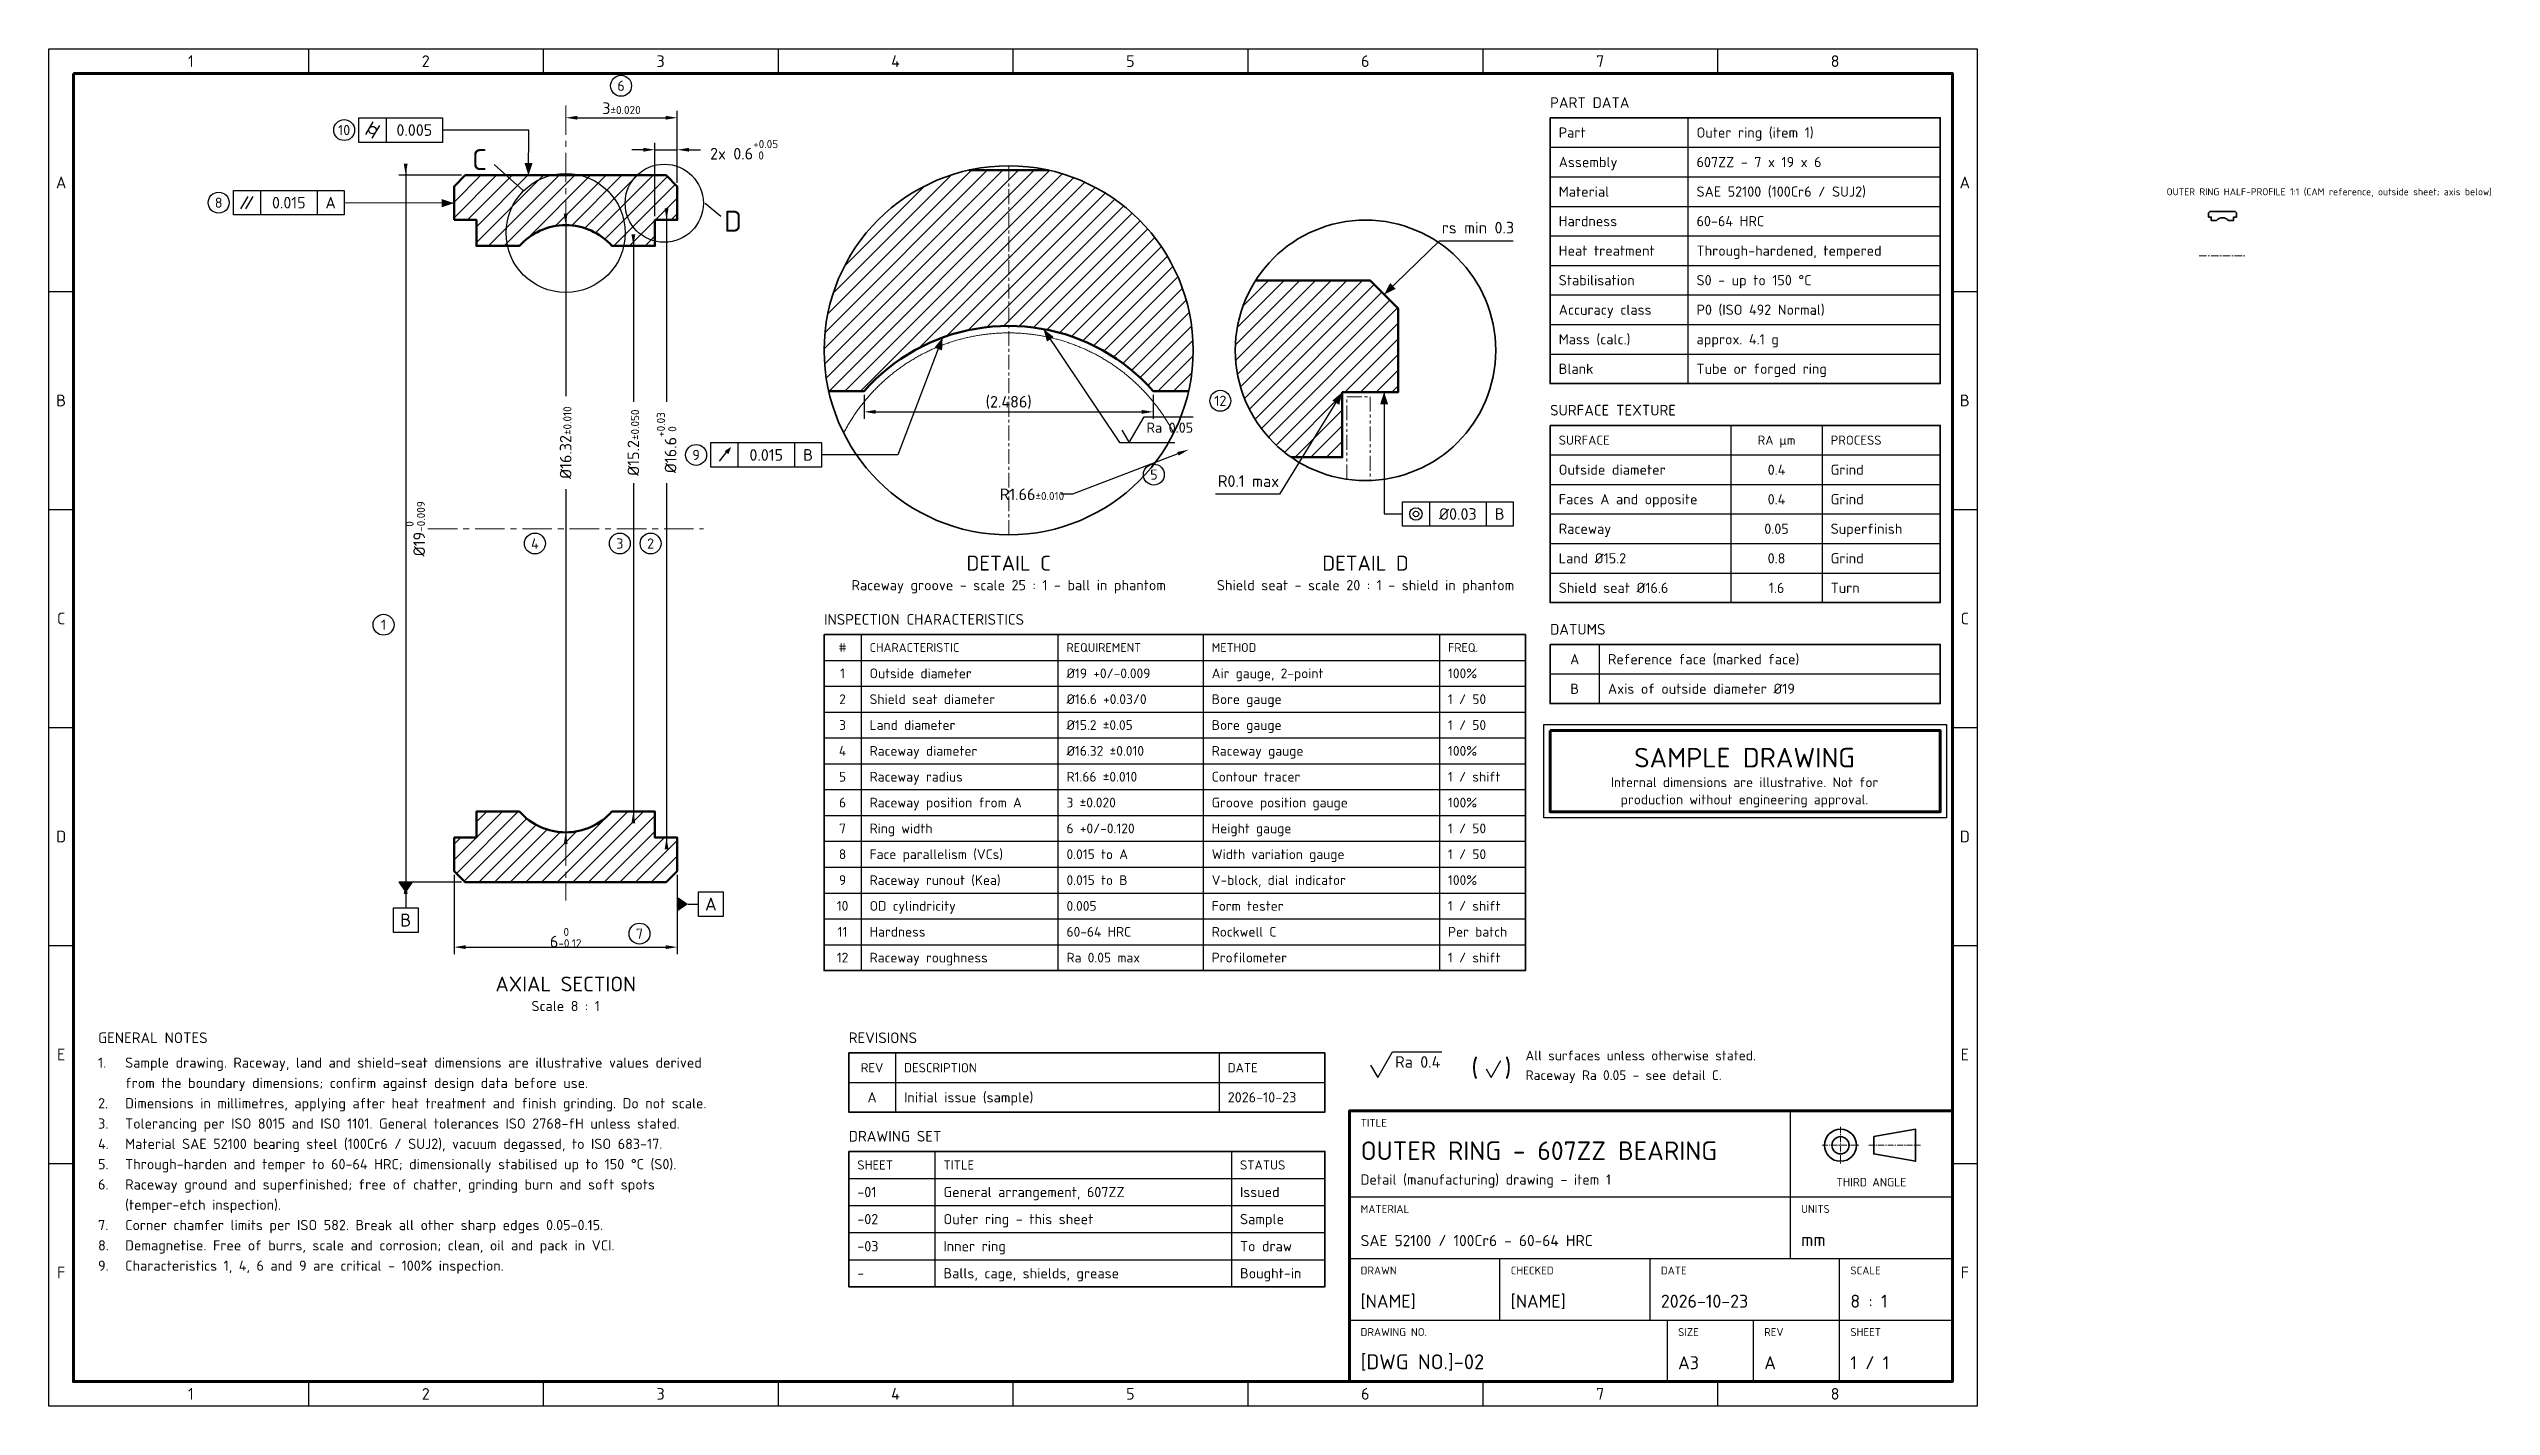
# Model space of a CAD drawing. Header units: millimetres. Extents: x 3 to 528, y 3 to 294.
import ezdxf
from ezdxf.enums import TextEntityAlignment as Align

# ---------------------------------------------------------------- set-up
doc = ezdxf.new("R2010")
doc.units = ezdxf.units.MM
doc.linetypes.add('CENTER', pattern=[5.08, 3.175, -0.635, 0.635, -0.635])
doc.linetypes.add('PHANTOM', pattern=[6.35, 3.175, -0.635, 0.635, -0.635, 0.635, -0.635])
for name, color, linetype, lineweight in [('ANNOTATION', 3, 'Continuous', 25), ('BORDER', 7, 'Continuous', 70), ('CAM_PROFILE_1TO1', 2, 'Continuous', 35), ('CENTER', 1, 'CENTER', 18), ('DIM', 4, 'Continuous', 18), ('GDT', 4, 'Continuous', 25), ('HATCH', 8, 'Continuous', 18), ('OUTLINE', 7, 'Continuous', 50), ('PHANTOM', 6, 'PHANTOM', 18), ('TABLE', 7, 'Continuous', 25), ('TEXT', 7, 'Continuous', 25), ('THIN', 7, 'Continuous', 25), ('TITLE', 7, 'Continuous', 35)]:
    doc.layers.add(name, color=color, linetype=linetype, lineweight=lineweight)
doc.styles.add('ISO', font='isocpeur.ttf')
doc.dimstyles.new('DIM25', dxfattribs={"dimtxt": 2.5, "dimasz": 2.5, "dimexe": 1.5, "dimexo": 0.8, "dimgap": 0.8, "dimtad": 1, "dimdec": 3, "dimlfac": 0.04, "dimdsep": 46, "dimtxsty": 'ISO', "dimcen": 2.5, "dimazin": 3, "dimtfac": 0.7, "dimtdec": 3, "dimtmove": 0, "dimatfit": 3})
doc.dimstyles.new('DIM8', dxfattribs={"dimtxt": 2.5, "dimasz": 2.5, "dimexe": 1.5, "dimexo": 0.8, "dimgap": 0.8, "dimtad": 1, "dimdec": 3, "dimlfac": 0.125, "dimdsep": 46, "dimtxsty": 'ISO', "dimcen": 2.5, "dimazin": 3, "dimtfac": 0.7, "dimtdec": 3, "dimtmove": 0, "dimatfit": 3})

msp = doc.modelspace()

# ---------------------------------------------------------------- texts
at = {"layer": 'ANNOTATION', "style": 'ISO'}
for s, p in [('6', (125.6771, 286.5437)), ('10', (66.1458, 277.0188)), ('8', (39.1583, 261.4083)), ('12', (254.5292, 218.8104)), ('9', (141.8167, 207.1688)), ('5', (240.2417, 202.9354)), ('4', (107.1562, 188.1188)), ('3', (125.4125, 188.1188)), ('2', (132.0271, 188.1188)), ('1', (74.6125, 170.6562)), ('7', (129.6458, 104.2458))]:
    msp.add_text(s, height=2.2, dxfattribs=at).set_placement(p, align=Align.MIDDLE_CENTER)
for s, height, p in [('Ra 0.05', 2.2, (238.6542, 211.9313)), ('Ra 0.4', 2.5, (292.1, 75.4062))]:
    msp.add_text(s, height=height, dxfattribs=at).set_placement(p)
for s, p in [('(', (308.5042, 75.4062)), (')', (315.6479, 75.4062))]:
    msp.add_text(s, height=4, dxfattribs=at).set_placement(p, align=Align.MIDDLE_LEFT)
at = {"layer": 'CAM_PROFILE_1TO1', "style": 'ISO'}
msp.add_text('OUTER RING HALF-PROFILE 1:1 (CAM reference, outside sheet; axis below)', height=1.5, dxfattribs=at).set_placement((458, 263))
at = {"layer": 'GDT', "style": 'ISO'}
for s, height, p in [('0.005', 2.5, (81.2271, 277.0188)), ('0.015', 2.5, (54.2396, 261.4083)), ('A', 2.5, (63.2354, 261.4083)), ('0.015', 2.5, (156.8979, 207.1688)), ('B', 2.5, (165.8938, 207.1688)), ('%%c0.03', 2.5, (305.5938, 194.4688)), ('B', 2.5, (314.5896, 194.4688)), ('A', 2.8, (144.9917, 110.5958)), ('B', 2.8, (79.375, 107.1562))]:
    msp.add_text(s, height=height, dxfattribs=at).set_placement(p, align=Align.MIDDLE_CENTER)
at = {"layer": 'TABLE', "style": 'ISO'}
for s, height, p in [('PART DATA', 2.3, (325.4375, 281.7812)), ('SURFACE TEXTURE', 2.3, (325.4375, 215.6354)), ('INSPECTION CHARACTERISTICS', 2.3, (169.3333, 170.6562)), ('DATUMS', 2.3, (325.4375, 168.5396)), ('GENERAL NOTES', 2.3, (13.2292, 80.6979)), ('REVISIONS', 2.3, (174.625, 80.6979)), ('1.', 2.2, (13.2292, 75.4062)), ('Sample drawing. Raceway, land and shield-seat dimensions are illustrative values derived', 2.2, (19.05, 75.4062)), ('2.', 2.2, (13.2292, 66.675)), ('from the boundary dimensions; confirm against design data before use.', 2.2, (19.05, 71.0406)), ('Dimensions in millimetres, applying after heat treatment and finish grinding. Do not scale.', 2.2, (19.05, 66.675)), ('3.', 2.2, (13.2292, 62.3094)), ('Tolerancing per ISO 8015 and ISO 1101. General tolerances ISO 2768-fH unless stated.', 2.2, (19.05, 62.3094)), ('4.', 2.2, (13.2292, 57.9438)), ('Material SAE 52100 bearing steel (100Cr6 / SUJ2), vacuum degassed, to ISO 683-17.', 2.2, (19.05, 57.9438)), ('DRAWING SET', 2.3, (174.625, 59.5312)), ('5.', 2.2, (13.2292, 53.5781)), ('Through-harden and temper to 60-64 HRC; dimensionally stabilised up to 150 °C (S0).', 2.2, (19.05, 53.5781)), ('6.', 2.2, (13.2292, 49.2125)), ('(temper-etch inspection).', 2.2, (19.05, 44.8469)), ('Raceway ground and superfinished; free of chatter, grinding burn and soft spots', 2.2, (19.05, 49.2125)), ('7.', 2.2, (13.2292, 40.4813)), ('Corner chamfer limits per ISO 582. Break all other sharp edges 0.05-0.15.', 2.2, (19.05, 40.4813)), ('8.', 2.2, (13.2292, 36.1156)), ('Demagnetise. Free of burrs, scale and corrosion; clean, oil and pack in VCI.', 2.2, (19.05, 36.1156)), ('9.', 2.2, (13.2292, 31.75)), ('Characteristics 1, 4, 6 and 9 are critical - 100% inspection.', 2.2, (19.05, 31.75))]:
    msp.add_text(s, height=height, dxfattribs=at).set_placement(p)
for s, height, p in [('Part', 2.2, (327.2896, 276.4896)), ('Outer ring (item 1)', 2.2, (356.9229, 276.4896)), ('Assembly', 2.2, (327.2896, 270.1396)), ('607ZZ - 7 x 19 x 6', 2.2, (356.9229, 270.1396)), ('Material', 2.2, (327.2896, 263.7896)), ('SAE 52100 (100Cr6 / SUJ2)', 2.2, (356.9229, 263.7896)), ('Hardness', 2.2, (327.2896, 257.4396)), ('60-64 HRC', 2.2, (356.9229, 257.4396)), ('Heat treatment', 2.2, (327.2896, 251.0896)), ('Through-hardened, tempered', 2.2, (356.9229, 251.0896)), ('Stabilisation', 2.2, (327.2896, 244.7396)), ('S0 - up to 150 °C', 2.2, (356.9229, 244.7396)), ('Accuracy class', 2.2, (327.2896, 238.3896)), ('P0 (ISO 492 Normal)', 2.2, (356.9229, 238.3896)), ('Mass (calc.)', 2.2, (327.2896, 232.0396)), ('approx. 4.1 g', 2.2, (356.9229, 232.0396)), ('Blank', 2.2, (327.2896, 225.6896)), ('Tube or forged ring', 2.2, (356.9229, 225.6896)), ('SURFACE', 1.98, (327.2896, 210.3438)), ('PROCESS', 1.98, (385.7625, 210.3438)), ('Outside diameter', 2.2, (327.2896, 203.9938)), ('Grind', 2.2, (385.7625, 203.9938)), ('Faces A and opposite', 2.2, (327.2896, 197.6438)), ('Grind', 2.2, (385.7625, 197.6438)), ('Raceway', 2.2, (327.2896, 191.2937)), ('Superfinish', 2.2, (385.7625, 191.2937)), ('Land %%c15.2', 2.2, (327.2896, 184.9437)), ('Grind', 2.2, (385.7625, 184.9437)), ('Shield seat %%c16.6', 2.2, (327.2896, 178.5938)), ('Turn', 2.2, (385.7625, 178.5938)), ('CHARACTERISTIC', 1.89, (179.1229, 165.7615)), ('REQUIREMENT', 1.89, (221.4563, 165.7615)), ('METHOD', 1.89, (252.6771, 165.7615)), ('FREQ.', 1.89, (303.4771, 165.7615)), ('Reference face (marked face)', 2.2, (337.8729, 163.2479)), ('Outside diameter', 2.1, (179.1229, 160.2052)), ('%%c19 +0/-0.009', 2.1, (221.4563, 160.2052)), ('Air gauge, 2-point', 2.1, (252.6771, 160.2052)), ('100%', 2.1, (303.4771, 160.2052)), ('Axis of outside diameter %%c19', 2.2, (337.8729, 156.8979)), ('Shield seat diameter', 2.1, (179.1229, 154.649)), ('%%c16.6 +0.03/0', 2.1, (221.4563, 154.649)), ('Bore gauge', 2.1, (252.6771, 154.649)), ('1 / 50', 2.1, (303.4771, 154.649)), ('Land diameter', 2.1, (179.1229, 149.0927)), ('%%c15.2 %%p0.05', 2.1, (221.4563, 149.0927)), ('Bore gauge', 2.1, (252.6771, 149.0927)), ('1 / 50', 2.1, (303.4771, 149.0927)), ('Raceway diameter', 2.1, (179.1229, 143.5365)), ('%%c16.32 %%p0.010', 2.1, (221.4563, 143.5365)), ('Raceway gauge', 2.1, (252.6771, 143.5365)), ('100%', 2.1, (303.4771, 143.5365)), ('Raceway radius', 2.1, (179.1229, 137.9802)), ('R1.66 %%p0.010', 2.1, (221.4563, 137.9802)), ('Contour tracer', 2.1, (252.6771, 137.9802)), ('1 / shift', 2.1, (303.4771, 137.9802)), ('Raceway position from A', 2.1, (179.1229, 132.424)), ('3 %%p0.020', 2.1, (221.4563, 132.424)), ('Groove position gauge', 2.1, (252.6771, 132.424)), ('100%', 2.1, (303.4771, 132.424)), ('Ring width', 2.1, (179.1229, 126.8677)), ('6 +0/-0.120', 2.1, (221.4563, 126.8677)), ('Height gauge', 2.1, (252.6771, 126.8677)), ('1 / 50', 2.1, (303.4771, 126.8677)), ('Face parallelism (VCs)', 2.1, (179.1229, 121.3115)), ('0.015 to A', 2.1, (221.4563, 121.3115)), ('Width variation gauge', 2.1, (252.6771, 121.3115)), ('1 / 50', 2.1, (303.4771, 121.3115)), ('Raceway runout (Kea)', 2.1, (179.1229, 115.7552)), ('0.015 to B', 2.1, (221.4563, 115.7552)), ('V-block, dial indicator', 2.1, (252.6771, 115.7552)), ('100%', 2.1, (303.4771, 115.7552)), ('OD cylindricity', 2.1, (179.1229, 110.199)), ('0.005', 2.1, (221.4563, 110.199)), ('Form tester', 2.1, (252.6771, 110.199)), ('1 / shift', 2.1, (303.4771, 110.199)), ('Hardness', 2.1, (179.1229, 104.6427)), ('60-64 HRC', 2.1, (221.4563, 104.6427)), ('Rockwell C', 2.1, (252.6771, 104.6427)), ('Per batch', 2.1, (303.4771, 104.6427)), ('Raceway roughness', 2.1, (179.1229, 99.0865)), ('Ra 0.05 max', 2.1, (221.4563, 99.0865)), ('Profilometer', 2.1, (252.6771, 99.0865)), ('1 / shift', 2.1, (303.4771, 99.0865)), ('DESCRIPTION', 1.98, (186.5312, 75.4062)), ('DATE', 1.98, (256.1167, 75.4062)), ('Initial issue (sample)', 2.2, (186.5312, 69.0563)), ('2026-10-23', 2.2, (256.1167, 69.0563)), ('SHEET', 1.98, (176.4771, 54.5042)), ('TITLE', 1.98, (194.9979, 54.5042)), ('STATUS', 1.98, (258.7625, 54.5042)), ('-01', 2.2, (176.4771, 48.6833)), ('General arrangement, 607ZZ', 2.2, (194.9979, 48.6833)), ('Issued', 2.2, (258.7625, 48.6833)), ('-02', 2.2, (176.4771, 42.8625)), ('Outer ring - this sheet', 2.2, (194.9979, 42.8625)), ('Sample', 2.2, (258.7625, 42.8625)), ('-03', 2.2, (176.4771, 37.0417)), ('Inner ring', 2.2, (194.9979, 37.0417)), ('To draw', 2.2, (258.7625, 37.0417)), ('Balls, cage, shields, grease', 2.2, (194.9979, 31.2208)), ('Bought-in', 2.2, (258.7625, 31.2208)), ('-', 2.2, (176.4771, 31.2208))]:
    msp.add_text(s, height=height, dxfattribs=at).set_placement(p, align=Align.MIDDLE_LEFT)
for s, height, p in [('RA µm', 1.98, (374.1208, 210.3438)), ('0.4', 2.2, (374.1208, 203.9938)), ('0.4', 2.2, (374.1208, 197.6438)), ('0.05', 2.2, (374.1208, 191.2937)), ('0.8', 2.2, (374.1208, 184.9437)), ('1.6', 2.2, (374.1208, 178.5938)), ('#', 1.89, (173.3021, 165.7615)), ('A', 2.2, (330.7292, 163.2479)), ('1', 2.1, (173.3021, 160.2052)), ('B', 2.2, (330.7292, 156.8979)), ('2', 2.1, (173.3021, 154.649)), ('3', 2.1, (173.3021, 149.0927)), ('4', 2.1, (173.3021, 143.5365)), ('5', 2.1, (173.3021, 137.9802)), ('6', 2.1, (173.3021, 132.424)), ('7', 2.1, (173.3021, 126.8677)), ('8', 2.1, (173.3021, 121.3115)), ('9', 2.1, (173.3021, 115.7552)), ('10', 2.1, (173.3021, 110.199)), ('11', 2.1, (173.3021, 104.6427)), ('12', 2.1, (173.3021, 99.0865)), ('REV', 1.98, (179.6521, 75.4062)), ('A', 2.2, (179.6521, 69.0563))]:
    msp.add_text(s, height=height, dxfattribs=at).set_placement(p, align=Align.MIDDLE_CENTER)
at = {"layer": 'TEXT', "style": 'ISO'}
for s, height, p in [('1', 2.5, (33.1887, 291.8354)), ('2', 2.5, (83.691, 291.8354)), ('3', 2.5, (134.1934, 291.8354)), ('4', 2.5, (184.6957, 291.8354)), ('5', 2.5, (235.198, 291.8354)), ('6', 2.5, (285.7004, 291.8354)), ('7', 2.5, (336.2027, 291.8354)), ('8', 2.5, (386.7051, 291.8354)), ('C', 4.5, (95.25, 270.6687)), ('A', 2.5, (5.2917, 265.7519)), ('A', 2.5, (414.6021, 265.7519)), ('D', 4.5, (149.7542, 257.4396)), ('B', 2.5, (5.2917, 218.8766)), ('B', 2.5, (414.6021, 218.8766)), ('C', 2.5, (5.2917, 172.0012)), ('C', 2.5, (414.6021, 172.0012)), ('SAMPLE DRAWING', 4.2, (367.2417, 142.0813)), ('Internal dimensions are illustrative. Not for', 2.1, (367.2417, 136.7896)), ('production without engineering approval.', 2.1, (367.2417, 133.0854)), ('D', 2.5, (5.2917, 125.1259)), ('D', 2.5, (414.6021, 125.1259)), ('E', 2.5, (5.2917, 78.2505)), ('E', 2.5, (414.6021, 78.2505)), ('F', 2.5, (5.2917, 31.3752)), ('F', 2.5, (414.6021, 31.3752)), ('1', 2.5, (33.1887, 5.2917)), ('2', 2.5, (83.691, 5.2917)), ('3', 2.5, (134.1934, 5.2917)), ('4', 2.5, (184.6957, 5.2917)), ('5', 2.5, (235.198, 5.2917)), ('6', 2.5, (285.7004, 5.2917)), ('7', 2.5, (336.2027, 5.2917)), ('8', 2.5, (386.7051, 5.2917))]:
    msp.add_text(s, height=height, dxfattribs=at).set_placement(p, align=Align.MIDDLE_CENTER)
for s, height, p in [('rs min 0.3', 2.5, (302.1542, 254.7938)), ('R0.1 max', 2.5, (254, 200.2896)), ('All surfaces unless otherwise stated.', 2.1, (320.1458, 76.9938)), ('Raceway Ra 0.05 - see detail C.', 2.1, (320.1458, 72.7604))]:
    msp.add_text(s, height=height, dxfattribs=at).set_placement(p)
for s, height, p in [('DETAIL C', 3.2, (209.0208, 182.2979)), ('DETAIL D', 3.2, (285.75, 182.2979)), ('Raceway groove - scale 25 : 1 - ball in phantom', 2.2, (209.0208, 178.0646)), ('Shield seat - scale 20 : 1 - shield in phantom', 2.2, (285.75, 178.0646)), ('AXIAL SECTION', 3.2, (113.7708, 91.8104)), ('Scale 8 : 1', 2.2, (113.7708, 87.5771))]:
    msp.add_text(s, height=height, dxfattribs=at).set_placement(p, align=Align.CENTER)
at = {"layer": 'TITLE', "style": 'ISO'}
for s, height, p in [('TITLE', 1.7, (284.6917, 62.7063)), ('OUTER RING - 607ZZ BEARING', 4, (284.6917, 55.5625)), ('Detail (manufacturing) drawing - item 1', 2.2, (284.6917, 50.2708)), ('MATERIAL', 1.7, (284.6917, 44.1854)), ('UNITS', 1.7, (379.4125, 44.1854)), ('SAE 52100 / 100Cr6 - 60-64 HRC', 2.4, (284.6917, 37.0417)), ('mm', 2.8, (379.4125, 37.0417)), ('DRAWN', 1.7, (284.6917, 30.9563)), ('CHECKED', 1.7, (316.9708, 30.9563)), ('DATE', 1.7, (349.25, 30.9563)), ('SCALE', 1.7, (389.9958, 30.9563)), ('[NAME]', 2.8, (284.6917, 23.8125)), ('[NAME]', 2.8, (316.9708, 23.8125)), ('2026-10-23', 2.8, (349.25, 23.8125)), ('8 : 1', 2.8, (389.9958, 23.8125)), ('DRAWING NO.', 1.7, (284.6917, 17.7271)), ('SIZE', 1.7, (352.9542, 17.7271)), ('REV', 1.7, (371.475, 17.7271)), ('SHEET', 1.7, (389.9958, 17.7271)), ('[DWG NO.]-02', 3.2, (284.6917, 10.5833)), ('A3', 2.8, (352.9542, 10.5833)), ('A', 2.8, (371.475, 10.5833)), ('1 / 1', 2.8, (389.9958, 10.5833))]:
    msp.add_text(s, height=height, dxfattribs=at).set_placement(p)
msp.add_text('THIRD ANGLE', height=1.8, dxfattribs=at).set_placement((394.4937, 50.8), align=Align.MIDDLE_CENTER)

# ---------------------------------------------------------------- dimensions: what is measured, and where the dimension line sits
at = {"layer": 'DIM'}
for base, p1, p2, dimstyle, override in [((113.7708, 279.6646), (113.7708, 256.5738), (137.7708, 264.8937), 'DIM8', {"dimse1": 1, "dimtol": 1, "dimlim": 0, "dimtp": 0.02, "dimtm": 0.02, "dimtfac": 0.7, "dimtdec": 3, "dimtzin": 0}), ((177.9403, 216.4292), (177.9403, 220.9083), (240.1014, 220.9083), 'DIM25', {"dimpost": '(<>)'}), ((89.7708, 101.3354), (89.7708, 117.6937), (137.7708, 117.6937), 'DIM8', {"dimtol": 1, "dimlim": 0, "dimtp": 0, "dimtm": 0.12, "dimtfac": 0.7, "dimtdec": 3, "dimtzin": 8})]:
    msp.add_linear_dim(base=base, p1=p1, p2=p2, dimstyle=dimstyle, override=override, dxfattribs=at).render()
msp.add_linear_dim(base=(132.9708, 272.7854), p1=(132.9708, 257.6938), p2=(137.7708, 264.8937), location=(152.1354, 272.7854), dimstyle='DIM8', override={"dimpost": '2x <>', "dimtol": 1, "dimlim": 0, "dimtp": 0.05, "dimtm": 0, "dimtfac": 0.7, "dimtdec": 3, "dimtmove": 2, "dimtzin": 8}, dxfattribs=at).render()
msp.add_linear_dim(base=(79.375, 267.2937), p1=(92.1708, 267.2937), p2=(92.1708, 115.2937), angle=90, dimstyle='DIM8', override={"dimpost": '%%c<>', "dimtol": 1, "dimlim": 0, "dimtp": 0, "dimtm": 0.009, "dimtfac": 0.7, "dimtdec": 3, "dimtzin": 8}, dxfattribs=at).render()
for base, p1, p2, location, override in [((113.7708, 256.5738), (113.7708, 256.5738), (113.7708, 126.0137), (113.7708, 209.8146), {"dimpost": '%%c<>', "dimse1": 1, "dimse2": 1, "dimtol": 1, "dimlim": 0, "dimtp": 0.01, "dimtm": 0.01, "dimtfac": 0.7, "dimtdec": 3, "dimtmove": 2, "dimtzin": 0}), ((135.4667, 257.6938), (135.3708, 257.6938), (135.3708, 124.8937), (135.4667, 209.8146), {"dimpost": '%%c<>', "dimse1": 1, "dimse2": 1, "dimtol": 1, "dimlim": 0, "dimtp": 0.03, "dimtm": 0, "dimtfac": 0.7, "dimtdec": 3, "dimtmove": 2, "dimtzin": 8}), ((128.3229, 252.0938), (128.3308, 252.0938), (128.3308, 130.4937), (128.3229, 209.8146), {"dimpost": '%%c<>', "dimse1": 1, "dimse2": 1, "dimtol": 1, "dimlim": 0, "dimtp": 0.05, "dimtm": 0.05, "dimtfac": 0.7, "dimtdec": 3, "dimtmove": 2, "dimtzin": 0})]:
    msp.add_linear_dim(base=base, p1=p1, p2=p2, angle=90, location=location, dimstyle='DIM8', override=override, dxfattribs=at).render()
msp.add_radius_dim(center=(209.0208, 193.4083), radius=41.5, location=(222.7792, 198.7021), dimstyle='DIM25', override={"dimtad": 0, "dimtih": 1, "dimtoh": 1, "dimtol": 1, "dimlim": 0, "dimtp": 0.01, "dimtm": 0.01, "dimtfac": 0.7, "dimtdec": 3, "dimtzin": 0}, dxfattribs=at).render()

# ---------------------------------------------------------------- hatches: boundary and pattern name
at = {"layer": 'HATCH'}
h = msp.add_hatch(dxfattribs=at)
h.set_pattern_fill('ANSI31', color=256, scale=0.75)
h.paths.add_polyline_path([(217.5374, 268.4083), (217.7137, 268.3693), (217.951, 268.3152), (218.1881, 268.2597), (218.4247, 268.2028), (218.6611, 268.1443), (218.897, 268.0844), (219.1326, 268.0231), (219.3678, 267.9604), (219.6027, 267.8961), (219.8371, 267.8305), (220.0711, 267.7634), (220.3047, 267.6949), (220.5379, 267.6249), (220.7706, 267.5536), (221.0029, 267.4808), (221.2348, 267.4065), (221.4662, 267.3309), (221.6971, 267.2538), (221.9275, 267.1753), (222.1575, 267.0954), (222.3869, 267.0141), (222.6159, 266.9314), (222.8443, 266.8473), (223.0723, 266.7617), (223.2997, 266.6748), (223.5265, 266.5865), (223.7528, 266.4968), (223.9786, 266.4057), (224.2038, 266.3133), (224.4284, 266.2194), (224.6525, 266.1242), (224.8759, 266.0276), (225.0988, 265.9296), (225.321, 265.8303), (225.5427, 265.7296), (225.7637, 265.6275), (225.9841, 265.5241), (226.2038, 265.4193), (226.4229, 265.3132), (226.6414, 265.2058), (226.8592, 265.097), (227.0763, 264.9869), (227.2927, 264.8754), (227.5085, 264.7627), (227.7235, 264.6486), (227.9378, 264.5331), (228.1515, 264.4164), (228.3644, 264.2984), (228.5766, 264.179), (228.788, 264.0584), (228.9987, 263.9365), (229.2087, 263.8132), (229.4179, 263.6887), (229.6263, 263.5629), (229.8339, 263.4359), (230.0408, 263.3075), (230.2469, 263.1779), (230.4521, 263.047), (230.6566, 262.9149), (230.8603, 262.7815), (231.0631, 262.6469), (231.2651, 262.511), (231.4662, 262.3739), (231.6666, 262.2356), (231.866, 262.096), (232.0646, 261.9552), (232.2624, 261.8132), (232.4592, 261.67), (232.6552, 261.5256), (232.8503, 261.38), (233.0445, 261.2332), (233.2378, 261.0852), (233.4301, 260.936), (233.6216, 260.7856), (233.8121, 260.6341), (234.0017, 260.4814), (234.1904, 260.3275), (234.3781, 260.1725), (234.5648, 260.0163), (234.7506, 259.859), (234.9355, 259.7006), (235.1193, 259.541), (235.3022, 259.3803), (235.4841, 259.2185), (235.6649, 259.0556), (235.8448, 258.8915), (236.0237, 258.7264), (236.2015, 258.5602), (236.3784, 258.3928), (236.5542, 258.2244), (236.7289, 258.055), (236.9026, 257.8844), (237.0753, 257.7128), (237.2469, 257.5401), (237.4175, 257.3664), (237.5869, 257.1917), (237.7553, 257.0159), (237.9227, 256.839), (238.0889, 256.6612), (238.254, 256.4823), (238.4181, 256.3024), (238.581, 256.1216), (238.7428, 255.9397), (238.9035, 255.7568), (239.0631, 255.573), (239.2215, 255.3881), (239.3788, 255.2023), (239.535, 255.0156), (239.69, 254.8279), (239.8439, 254.6392), (239.9966, 254.4496), (240.1481, 254.2591), (240.2985, 254.0676), (240.4477, 253.8753), (240.5957, 253.682), (240.7425, 253.4878), (240.8881, 253.2927), (241.0325, 253.0967), (241.1757, 252.8999), (241.3177, 252.7021), (241.4585, 252.5035), (241.5981, 252.3041), (241.7364, 252.1037), (241.8735, 251.9026), (242.0094, 251.7006), (242.144, 251.4978), (242.2774, 251.2941), (242.4095, 251.0896), (242.5404, 250.8844), (242.67, 250.6783), (242.7984, 250.4714), (242.9254, 250.2638), (243.0512, 250.0554), (243.1757, 249.8462), (243.299, 249.6362), (243.4209, 249.4255), (243.5415, 249.2141), (243.6609, 249.0019), (243.7789, 248.789), (243.8956, 248.5753), (244.0111, 248.361), (244.1252, 248.146), (244.2379, 247.9302), (244.3494, 247.7138), (244.4595, 247.4967), (244.5683, 247.2789), (244.6757, 247.0604), (244.7818, 246.8413), (244.8866, 246.6216), (244.99, 246.4012), (245.0921, 246.1802), (245.1928, 245.9585), (245.2921, 245.7363), (245.3901, 245.5134), (245.4867, 245.29), (245.5819, 245.0659), (245.6758, 244.8413), (245.7682, 244.6161), (245.8593, 244.3903), (245.949, 244.164), (246.0373, 243.9372), (246.1242, 243.7098), (246.2098, 243.4818), (246.2939, 243.2534), (246.3766, 243.0244), (246.4579, 242.795), (246.5378, 242.565), (246.6163, 242.3346), (246.6934, 242.1037), (246.769, 241.8723), (246.8433, 241.6404), (246.9161, 241.4081), (246.9874, 241.1754), (247.0574, 240.9422), (247.1259, 240.7086), (247.193, 240.4746), (247.2586, 240.2402), (247.3229, 240.0053), (247.3856, 239.7701), (247.4469, 239.5345), (247.5068, 239.2986), (247.5653, 239.0622), (247.6222, 238.8256), (247.6777, 238.5885), (247.7318, 238.3512), (247.7844, 238.1135), (247.8356, 237.8755), (247.8853, 237.6372), (247.9335, 237.3985), (247.9802, 237.1596), (248.0255, 236.9204), (248.0694, 236.681), (248.1117, 236.4412), (248.1526, 236.2013), (248.192, 235.961), (248.23, 235.7206), (248.2664, 235.4799), (248.3014, 235.2389), (248.3349, 234.9978), (248.3669, 234.7565), (248.3975, 234.515), (248.4265, 234.2733), (248.4541, 234.0314), (248.4802, 233.7894), (248.5048, 233.5472), (248.5279, 233.3048), (248.5495, 233.0623), (248.5697, 232.8197), (248.5883, 232.577), (248.6055, 232.3342), (248.6212, 232.0912), (248.6354, 231.8482), (248.648, 231.6051), (248.6592, 231.3619), (248.6689, 231.1187), (248.6772, 230.8754), (248.6839, 230.632), (248.6891, 230.3886), (248.6928, 230.1452), (248.6951, 229.9018), (248.6958, 229.6583), (248.6951, 229.4149), (248.6928, 229.1715), (248.6891, 228.928), (248.6839, 228.6847), (248.6772, 228.4413), (248.6689, 228.198), (248.6592, 227.9548), (248.648, 227.7116), (248.6354, 227.4685), (248.6212, 227.2254), (248.6055, 226.9825), (248.5883, 226.7397), (248.5697, 226.4969), (248.5495, 226.2543), (248.5279, 226.0118), (248.5048, 225.7695), (248.4802, 225.5273), (248.4541, 225.2853), (248.4265, 225.0434), (248.3975, 224.8017), (248.3669, 224.5602), (248.3349, 224.3188), (248.3014, 224.0777), (248.2664, 223.8368), (248.23, 223.5961), (248.192, 223.3556), (248.1526, 223.1154), (248.1117, 222.8754), (248.0694, 222.6357), (248.0255, 222.3962), (247.9802, 222.157), (247.9335, 221.9181), (247.8853, 221.6795), (247.8356, 221.4412), (247.7844, 221.2032), (247.7318, 220.9655), (247.7188, 220.9083), (240.1014, 220.9083), (238.91, 222.1987), (237.6652, 223.4375), (236.369, 224.6226), (235.0238, 225.7517), (233.6321, 226.8229), (232.1963, 227.8343), (230.719, 228.784), (229.2029, 229.6704), (227.6506, 230.4918), (226.0649, 231.2468), (224.4487, 231.9341), (222.8049, 232.5523), (221.1364, 233.1004), (219.4462, 233.5775), (217.7373, 233.9826), (216.0128, 234.3151), (214.2758, 234.5743), (212.5294, 234.7598), (210.7767, 234.8712), (209.0208, 234.9083), (207.265, 234.8712), (205.5123, 234.7598), (203.7659, 234.5743), (202.0289, 234.3151), (200.3044, 233.9826), (198.5955, 233.5775), (196.9053, 233.1004), (195.2368, 232.5523), (193.593, 231.9341), (191.9768, 231.2468), (190.3911, 230.4918), (188.8388, 229.6704), (187.3226, 228.784), (185.8453, 227.8343), (184.4095, 226.8229), (183.0178, 225.7517), (181.6727, 224.6226), (180.3765, 223.4375), (179.1316, 222.1987), (177.9403, 220.9083), (170.3229, 220.9083), (170.3099, 220.9655), (170.2572, 221.2032), (170.2061, 221.4412), (170.1564, 221.6795), (170.1082, 221.9181), (170.0614, 222.157), (170.0161, 222.3962), (169.9723, 222.6357), (169.9299, 222.8754), (169.8891, 223.1154), (169.8496, 223.3556), (169.8117, 223.5961), (169.7753, 223.8368), (169.7403, 224.0777), (169.7068, 224.3188), (169.6747, 224.5602), (169.6442, 224.8017), (169.6151, 225.0434), (169.5876, 225.2853), (169.5615, 225.5273), (169.5369, 225.7695), (169.5138, 226.0118), (169.4921, 226.2543), (169.472, 226.4969), (169.4533, 226.7397), (169.4362, 226.9825), (169.4205, 227.2254), (169.4063, 227.4685), (169.3936, 227.7116), (169.3824, 227.9548), (169.3727, 228.198), (169.3645, 228.4413), (169.3578, 228.6847), (169.3526, 228.928), (169.3488, 229.1715), (169.3466, 229.4149), (169.3458, 229.6583), (169.3466, 229.9018), (169.3488, 230.1452), (169.3526, 230.3886), (169.3578, 230.632), (169.3645, 230.8754), (169.3727, 231.1187), (169.3824, 231.3619), (169.3936, 231.6051), (169.4063, 231.8482), (169.4205, 232.0912), (169.4362, 232.3342), (169.4533, 232.577), (169.472, 232.8197), (169.4921, 233.0623), (169.5138, 233.3048), (169.5369, 233.5472), (169.5615, 233.7894), (169.5876, 234.0314), (169.6151, 234.2733), (169.6442, 234.515), (169.6747, 234.7565), (169.7068, 234.9978), (169.7403, 235.2389), (169.7753, 235.4799), (169.8117, 235.7206), (169.8496, 235.961), (169.8891, 236.2013), (169.9299, 236.4412), (169.9723, 236.681), (170.0161, 236.9204), (170.0614, 237.1596), (170.1082, 237.3985), (170.1564, 237.6372), (170.2061, 237.8755), (170.2572, 238.1135), (170.3099, 238.3512), (170.3639, 238.5885), (170.4194, 238.8256), (170.4764, 239.0622), (170.5348, 239.2986), (170.5947, 239.5345), (170.656, 239.7701), (170.7188, 240.0053), (170.783, 240.2402), (170.8487, 240.4746), (170.9158, 240.7086), (170.9843, 240.9422), (171.0542, 241.1754), (171.1256, 241.4081), (171.1984, 241.6404), (171.2726, 241.8723), (171.3483, 242.1037), (171.4254, 242.3346), (171.5039, 242.565), (171.5838, 242.795), (171.6651, 243.0244), (171.7478, 243.2534), (171.8319, 243.4818), (171.9174, 243.7098), (172.0043, 243.9372), (172.0927, 244.164), (172.1824, 244.3903), (172.2734, 244.6161), (172.3659, 244.8413), (172.4598, 245.0659), (172.555, 245.29), (172.6516, 245.5134), (172.7496, 245.7363), (172.8489, 245.9585), (172.9496, 246.1802), (173.0516, 246.4012), (173.1551, 246.6216), (173.2598, 246.8413), (173.3659, 247.0604), (173.4734, 247.2789), (173.5822, 247.4967), (173.6923, 247.7138), (173.8037, 247.9302), (173.9165, 248.146), (174.0306, 248.361), (174.146, 248.5753), (174.2628, 248.789), (174.3808, 249.0019), (174.5001, 249.2141), (174.6208, 249.4255), (174.7427, 249.6362), (174.8659, 249.8462), (174.9905, 250.0554), (175.1162, 250.2638), (175.2433, 250.4714), (175.3717, 250.6783), (175.5013, 250.8844), (175.6321, 251.0896), (175.7643, 251.2941), (175.8976, 251.4978), (176.0323, 251.7006), (176.1681, 251.9026), (176.3053, 252.1037), (176.4436, 252.3041), (176.5832, 252.5035), (176.7239, 252.7021), (176.8659, 252.8999), (177.0092, 253.0967), (177.1536, 253.2927), (177.2992, 253.4878), (177.446, 253.682), (177.594, 253.8753), (177.7432, 254.0676), (177.8936, 254.2591), (178.0451, 254.4496), (178.1978, 254.6392), (178.3516, 254.8279), (178.5067, 255.0156), (178.6628, 255.2023), (178.8201, 255.3881), (178.9786, 255.573), (179.1381, 255.7568), (179.2988, 255.9397), (179.4607, 256.1216), (179.6236, 256.3024), (179.7876, 256.4823), (179.9528, 256.6612), (180.119, 256.839), (180.2863, 257.0159), (180.4547, 257.1917), (180.6242, 257.3664), (180.7948, 257.5401), (180.9664, 257.7128), (181.139, 257.8844), (181.3128, 258.055), (181.4875, 258.2244), (181.6633, 258.3928), (181.8401, 258.5602), (182.018, 258.7264), (182.1969, 258.8915), (182.3767, 259.0556), (182.5576, 259.2185), (182.7395, 259.3803), (182.9224, 259.541), (183.1062, 259.7006), (183.291, 259.859), (183.4768, 260.0163), (183.6636, 260.1725), (183.8513, 260.3275), (184.0399, 260.4814), (184.2295, 260.6341), (184.4201, 260.7856), (184.6115, 260.936), (184.8039, 261.0852), (184.9972, 261.2332), (185.1914, 261.38), (185.3865, 261.5256), (185.5824, 261.67), (185.7793, 261.8132), (185.977, 261.9552), (186.1756, 262.096), (186.3751, 262.2356), (186.5754, 262.3739), (186.7766, 262.511), (186.9786, 262.6469), (187.1814, 262.7815), (187.3851, 262.9149), (187.5895, 263.047), (187.7948, 263.1779), (188.0009, 263.3075), (188.2077, 263.4359), (188.4154, 263.5629), (188.6238, 263.6887), (188.833, 263.8132), (189.0429, 263.9365), (189.2537, 264.0584), (189.4651, 264.179), (189.6773, 264.2984), (189.8902, 264.4164), (190.1038, 264.5331), (190.3182, 264.6486), (190.5332, 264.7627), (190.749, 264.8754), (190.9654, 264.9869), (191.1825, 265.097), (191.4003, 265.2058), (191.6187, 265.3132), (191.8378, 265.4193), (192.0576, 265.5241), (192.278, 265.6275), (192.499, 265.7296), (192.7206, 265.8303), (192.9429, 265.9296), (193.1657, 266.0276), (193.3892, 266.1242), (193.6132, 266.2194), (193.8379, 266.3133), (194.0631, 266.4057), (194.2888, 266.4968), (194.5151, 266.5865), (194.742, 266.6748), (194.9694, 266.7617), (195.1973, 266.8473), (195.4258, 266.9314), (195.6547, 267.0141), (195.8842, 267.0954), (196.1141, 267.1753), (196.3446, 267.2538), (196.5755, 267.3309), (196.8069, 267.4065), (197.0387, 267.4808), (197.271, 267.5536), (197.5038, 267.6249), (197.737, 267.6949), (197.9706, 267.7634), (198.2046, 267.8305), (198.439, 267.8961), (198.6738, 267.9604), (198.909, 268.0231), (199.1446, 268.0844), (199.3806, 268.1443), (199.6169, 268.2028), (199.8536, 268.2597), (200.0906, 268.3152), (200.328, 268.3693), (200.5043, 268.4083)])
h = msp.add_hatch(dxfattribs=at)
h.set_pattern_fill('ANSI31', color=256, scale=0.75)
h.paths.add_polyline_path([(89.7708, 257.6938), (89.7708, 264.8937), (92.1708, 267.2937), (135.3708, 267.2937), (137.7708, 264.8937), (137.7708, 257.6938), (132.9708, 257.6938), (132.9708, 252.0938), (123.7166, 252.0938, 0.45044262), (103.8251, 252.0938), (94.5708, 252.0938), (94.5708, 257.6938)])
h = msp.add_hatch(dxfattribs=at)
h.set_pattern_fill('ANSI31', color=256, scale=0.75)
h.paths.add_polyline_path([(286.75, 244.6583), (292.75, 238.6583), (292.75, 220.6583), (280.75, 220.6583), (280.75, 206.6583), (269.7814, 206.6583), (269.7681, 206.6675), (269.6274, 206.766), (269.4872, 206.8653), (269.3477, 206.9655), (269.2087, 207.0666), (269.0704, 207.1685), (268.9327, 207.2713), (268.7957, 207.3749), (268.6593, 207.4793), (268.5235, 207.5846), (268.3884, 207.6907), (268.2539, 207.7977), (268.1201, 207.9055), (267.987, 208.014), (267.8545, 208.1234), (267.7227, 208.2336), (267.5916, 208.3447), (267.4612, 208.4565), (267.3314, 208.5691), (267.2024, 208.6825), (267.074, 208.7967), (266.9463, 208.9117), (266.8194, 209.0275), (266.6932, 209.144), (266.5677, 209.2613), (266.4429, 209.3794), (266.3188, 209.4983), (266.1955, 209.6179), (266.0729, 209.7382), (265.951, 209.8593), (265.8299, 209.9812), (265.7095, 210.1038), (265.5899, 210.2271), (265.4711, 210.3512), (265.353, 210.476), (265.2357, 210.6015), (265.1191, 210.7277), (265.0034, 210.8547), (264.8884, 210.9823), (264.7742, 211.1107), (264.6608, 211.2397), (264.5482, 211.3695), (264.4363, 211.4999), (264.3253, 211.6311), (264.2151, 211.7628), (264.1057, 211.8953), (263.9971, 212.0285), (263.8894, 212.1623), (263.7824, 212.2967), (263.6763, 212.4318), (263.571, 212.5676), (263.4666, 212.704), (263.363, 212.8411), (263.2602, 212.9788), (263.1583, 213.1171), (263.0572, 213.256), (262.957, 213.3955), (262.8576, 213.5357), (262.7591, 213.6765), (262.6615, 213.8178), (262.5647, 213.9598), (262.4689, 214.1024), (262.3738, 214.2455), (262.2797, 214.3892), (262.1865, 214.5335), (262.0941, 214.6784), (262.0026, 214.8238), (261.9121, 214.9698), (261.8224, 215.1164), (261.7336, 215.2635), (261.6457, 215.4111), (261.5588, 215.5593), (261.4727, 215.708), (261.3876, 215.8572), (261.3033, 216.0069), (261.22, 216.1572), (261.1377, 216.308), (261.0562, 216.4592), (260.9757, 216.611), (260.8961, 216.7632), (260.8174, 216.916), (260.7397, 217.0692), (260.6629, 217.2229), (260.5871, 217.3771), (260.5122, 217.5317), (260.4383, 217.6868), (260.3653, 217.8423), (260.2933, 217.9983), (260.2222, 218.1547), (260.1521, 218.3116), (260.083, 218.4689), (260.0148, 218.6266), (259.9476, 218.7847), (259.8814, 218.9432), (259.8161, 219.1021), (259.7518, 219.2615), (259.6885, 219.4212), (259.6262, 219.5813), (259.5649, 219.7418), (259.5045, 219.9026), (259.4451, 220.0638), (259.3868, 220.2254), (259.3294, 220.3874), (259.273, 220.5496), (259.2176, 220.7123), (259.1632, 220.8752), (259.1098, 221.0385), (259.0574, 221.2022), (259.006, 221.3661), (258.9557, 221.5304), (258.9063, 221.6949), (258.8579, 221.8598), (258.8106, 222.0249), (258.7643, 222.1904), (258.719, 222.3561), (258.6747, 222.5221), (258.6314, 222.6884), (258.5891, 222.8549), (258.5479, 223.0217), (258.5077, 223.1887), (258.4685, 223.356), (258.4303, 223.5235), (258.3932, 223.6912), (258.3571, 223.8592), (258.322, 224.0274), (258.288, 224.1958), (258.255, 224.3644), (258.223, 224.5332), (258.1921, 224.7022), (258.1622, 224.8714), (258.1334, 225.0408), (258.1056, 225.2103), (258.0788, 225.38), (258.0531, 225.5499), (258.0284, 225.7199), (258.0047, 225.8901), (257.9821, 226.0604), (257.9606, 226.2308), (257.9401, 226.4014), (257.9206, 226.5721), (257.9022, 226.7429), (257.8848, 226.9139), (257.8685, 227.0849), (257.8532, 227.256), (257.839, 227.4272), (257.8259, 227.5985), (257.8138, 227.7699), (257.8027, 227.9414), (257.7927, 228.1129), (257.7837, 228.2844), (257.7758, 228.4561), (257.769, 228.6277), (257.7632, 228.7994), (257.7584, 228.9712), (257.7547, 229.1429), (257.7521, 229.3147), (257.7505, 229.4865), (257.75, 229.6583), (257.7505, 229.8301), (257.7521, 230.0019), (257.7547, 230.1737), (257.7584, 230.3455), (257.7632, 230.5172), (257.769, 230.6889), (257.7758, 230.8606), (257.7837, 231.0322), (257.7927, 231.2038), (257.8027, 231.3753), (257.8138, 231.5468), (257.8259, 231.7181), (257.839, 231.8894), (257.8532, 232.0607), (257.8685, 232.2318), (257.8848, 232.4028), (257.9022, 232.5737), (257.9206, 232.7446), (257.9401, 232.9153), (257.9606, 233.0858), (257.9821, 233.2563), (258.0047, 233.4266), (258.0284, 233.5968), (258.0531, 233.7668), (258.0788, 233.9367), (258.1056, 234.1064), (258.1334, 234.2759), (258.1622, 234.4453), (258.1921, 234.6145), (258.223, 234.7835), (258.255, 234.9523), (258.288, 235.1209), (258.322, 235.2893), (258.3571, 235.4575), (258.3932, 235.6254), (258.4303, 235.7932), (258.4685, 235.9607), (258.5077, 236.128), (258.5479, 236.295), (258.5891, 236.4618), (258.6314, 236.6283), (258.6747, 236.7946), (258.719, 236.9606), (258.7643, 237.1263), (258.8106, 237.2917), (258.8579, 237.4569), (258.9063, 237.6217), (258.9557, 237.7863), (259.006, 237.9506), (259.0574, 238.1145), (259.1098, 238.2781), (259.1632, 238.4414), (259.2176, 238.6044), (259.273, 238.767), (259.3294, 238.9293), (259.3868, 239.0912), (259.4451, 239.2528), (259.5045, 239.4141), (259.5649, 239.5749), (259.6262, 239.7354), (259.6885, 239.8955), (259.7518, 240.0552), (259.8161, 240.2145), (259.8814, 240.3735), (259.9476, 240.532), (260.0148, 240.6901), (260.083, 240.8478), (260.1521, 241.0051), (260.2222, 241.1619), (260.2933, 241.3184), (260.3653, 241.4743), (260.4383, 241.6299), (260.5122, 241.785), (260.5871, 241.9396), (260.6629, 242.0938), (260.7397, 242.2475), (260.8174, 242.4007), (260.8961, 242.5534), (260.9757, 242.7057), (261.0562, 242.8574), (261.1377, 243.0087), (261.22, 243.1595), (261.3033, 243.3097), (261.3876, 243.4595), (261.4727, 243.6087), (261.5588, 243.7574), (261.6457, 243.9056), (261.7336, 244.0532), (261.8224, 244.2003), (261.9121, 244.3468), (262.0026, 244.4928), (262.0941, 244.6383), (262.1069, 244.6583)])
h = msp.add_hatch(dxfattribs=at)
h.set_pattern_fill('ANSI31', color=256, scale=0.75)
h.paths.add_polyline_path([(89.7708, 124.8937), (89.7708, 117.6937), (92.1708, 115.2937), (135.3708, 115.2937), (137.7708, 117.6937), (137.7708, 124.8937), (132.9708, 124.8937), (132.9708, 130.4937), (123.7166, 130.4937, -0.45044262), (103.8251, 130.4937), (94.5708, 130.4937), (94.5708, 124.8937)])

# ---------------------------------------------------------------- linework, layer by layer
at = {"layer": 'ANNOTATION'}
for points in [[(105.7708, 267.2937), (105.8333, 277.0188), (87.3125, 277.0188)], [(89.7708, 261.2937), (66.1458, 261.4083)], [(289.75, 241.6583), (301.625, 253.2063), (317.5, 253.2063)], [(194.827, 232.4056), (185.2083, 207.1688), (168.8042, 207.1688)], [(216.5208, 234.225), (232.8333, 209.8146), (244.7396, 209.8146)], [(280.75, 220.6583), (267.2292, 198.7021), (253.4708, 198.7021)], [(289.75, 220.6583), (289.7452, 194.4688), (293.6875, 194.4688)], [(233.3625, 212.4604), (234.95, 209.8146), (238.125, 215.3708), (248.7083, 215.3708)], [(286.8083, 75.9354), (288.3958, 73.2896), (291.5708, 78.8458), (302.1542, 78.8458)], [(311.6792, 75.1417), (312.7375, 73.2896), (314.8542, 76.9938)]]:
    msp.add_lwpolyline(points, dxfattribs=at)
for centre in [(125.6771, 286.5437), (66.1458, 277.0188), (39.1583, 261.4083), (254.5292, 218.8104), (141.8167, 207.1688), (240.2417, 202.9354), (107.1562, 188.1188), (125.4125, 188.1188), (132.0271, 188.1188), (74.6125, 170.6562), (129.6458, 104.2458)]:
    msp.add_circle(centre, 2.249, dxfattribs=at)
for points in [[(105.7708, 267.2937), (104.9147, 269.9451), (106.6609, 269.9339)], [(89.7708, 261.2937), (87.1208, 260.4335), (87.1293, 262.1797)], [(289.75, 241.6583), (291.0381, 244.1289), (292.2555, 242.877)], [(194.827, 232.4056), (194.7006, 229.6223), (193.0688, 230.2442)], [(216.5208, 234.225), (218.7169, 232.5103), (217.265, 231.54)], [(280.75, 220.6583), (280.1061, 217.9476), (278.6192, 218.8632)], [(289.75, 220.6583), (290.6226, 218.0123), (288.8764, 218.0127)]]:
    msp.add_solid(points, dxfattribs=at)
at = {"layer": 'BORDER'}
for points in [[(7.9375, 289.1896), (411.9563, 289.1896), (411.9563, 7.9375), (7.9375, 7.9375)], [(325.4375, 147.9021), (409.3104, 147.9021), (409.3104, 130.4396), (325.4375, 130.4396)]]:
    msp.add_lwpolyline(points, close=True, dxfattribs=at)
msp.add_lwpolyline([(282.3104, 7.9375), (282.3104, 66.1458), (411.9563, 66.1458)], dxfattribs=at)
at = {"layer": 'CAM_PROFILE_1TO1'}
msp.add_lwpolyline([(467, 258.3), (467, 259.2), (467.3, 259.5), (472.7, 259.5), (473, 259.2), (473, 258.3), (472.4, 258.3), (472.4, 257.6), (471.2432, 257.6, 0.45044262), (468.7568, 257.6), (467.6, 257.6), (467.6, 258.3)], format="xyb", close=True, dxfattribs=at)
at = {"layer": 'CENTER', "ltscale": 2}
for p, q in [((113.7708, 282.3104), (113.7708, 257.4396)), ((84.1375, 191.2937), (143.4042, 191.2937)), ((113.7708, 125.1479), (113.7708, 111.3896))]:
    msp.add_line(p, q, dxfattribs=at)
at = {"layer": 'CENTER', "ltscale": 0.5}
msp.add_line((465, 250), (475, 250), dxfattribs=at)
at = {"layer": 'CENTER', "ltscale": 0.4}
for p, q in [((383.9104, 58.7375), (391.8479, 58.7375)), ((387.8792, 62.7063), (387.8792, 54.7688)), ((393.9646, 58.7375), (405.0771, 58.7375))]:
    msp.add_line(p, q, dxfattribs=at)
at = {"layer": 'CENTER'}
msp.add_lwpolyline([(209.0208, 189.9833), (209.0208, 269.3333)], dxfattribs=at)
at = {"layer": 'GDT'}
for p, q in [((72.3371, 278.7915), (70.7496, 276.0398)), ((75.1417, 279.6646), (75.1417, 274.3729)), ((73.7129, 277.9977), (72.1254, 275.246)), ((43.9208, 260.0854), (45.5083, 262.7312)), ((44.9792, 260.0854), (46.5667, 262.7312)), ((48.1542, 264.0542), (48.1542, 258.7625)), ((60.325, 264.0542), (60.325, 258.7625)), ((146.8438, 205.8458), (148.6958, 208.1742)), ((150.8125, 209.8146), (150.8125, 204.5229)), ((162.9833, 209.8146), (162.9833, 204.5229)), ((299.5083, 197.1146), (299.5083, 191.8229)), ((311.6792, 197.1146), (311.6792, 191.8229)), ((79.375, 112.9919), (79.375, 109.8021)), ((140.0992, 110.5958), (142.3458, 110.5958))]:
    msp.add_line(p, q, dxfattribs=at)
for points in [[(69.3208, 279.6646), (87.3125, 279.6646), (87.3125, 274.3729), (69.3208, 274.3729)], [(42.3333, 264.0542), (66.1458, 264.0542), (66.1458, 258.7625), (42.3333, 258.7625)], [(144.9917, 209.8146), (168.8042, 209.8146), (168.8042, 204.5229), (144.9917, 204.5229)], [(293.6875, 197.1146), (317.5, 197.1146), (317.5, 191.8229), (293.6875, 191.8229)], [(142.3458, 113.2417), (147.6375, 113.2417), (147.6375, 107.95), (142.3458, 107.95)], [(76.7292, 109.8021), (82.0208, 109.8021), (82.0208, 104.5104), (76.7292, 104.5104)]]:
    msp.add_lwpolyline(points, close=True, dxfattribs=at)
for centre, radius in [((72.2313, 277.0188), 0.7937), ((296.5979, 194.4688), 1.3229), ((296.5979, 194.4688), 0.5821)]:
    msp.add_circle(centre, radius, dxfattribs=at)
for points in [[(149.3573, 208.8885), (148.7501, 207.331), (147.9424, 207.9983)], [(77.7875, 115.2937), (80.9625, 115.2937), (79.375, 112.9919)], [(137.7708, 112.1833), (137.7708, 109.0083), (140.0992, 110.5958)]]:
    msp.add_solid(points, dxfattribs=at)
at = {"layer": 'OUTLINE'}
for points in [[(200.5043, 268.4083), (217.5374, 268.4083)], [(262.1069, 244.6583), (286.75, 244.6583), (292.75, 238.6583), (292.75, 220.6583), (280.75, 220.6583), (280.75, 206.6583), (269.7814, 206.6583)], [(247.7188, 220.9083), (240.1014, 220.9083), (238.91, 222.1987), (237.6652, 223.4375), (236.369, 224.6226), (235.0238, 225.7517), (233.6321, 226.8229), (232.1963, 227.8343), (230.719, 228.784), (229.2029, 229.6704), (227.6506, 230.4918), (226.0649, 231.2468), (224.4487, 231.9341), (222.8049, 232.5523), (221.1364, 233.1004), (219.4462, 233.5775), (217.7373, 233.9826), (216.0128, 234.3151), (214.2758, 234.5743), (212.5294, 234.7598), (210.7767, 234.8712), (209.0208, 234.9083), (207.265, 234.8712), (205.5123, 234.7598), (203.7659, 234.5743), (202.0289, 234.3151), (200.3044, 233.9826), (198.5955, 233.5775), (196.9053, 233.1004), (195.2368, 232.5523), (193.593, 231.9341), (191.9768, 231.2468), (190.3911, 230.4918), (188.8388, 229.6704), (187.3226, 228.784), (185.8453, 227.8343), (184.4095, 226.8229), (183.0178, 225.7517), (181.6727, 224.6226), (180.3765, 223.4375), (179.1316, 222.1987), (177.9403, 220.9083), (170.3229, 220.9083)]]:
    msp.add_lwpolyline(points, dxfattribs=at)
for points in [[(89.7708, 257.6938), (89.7708, 264.8937), (92.1708, 267.2937), (135.3708, 267.2937), (137.7708, 264.8937), (137.7708, 257.6938), (132.9708, 257.6938), (132.9708, 252.0938), (123.7166, 252.0938, 0.45044262), (103.8251, 252.0938), (94.5708, 252.0938), (94.5708, 257.6938)], [(89.7708, 124.8937), (89.7708, 117.6937), (92.1708, 115.2937), (135.3708, 115.2937), (137.7708, 117.6937), (137.7708, 124.8937), (132.9708, 124.8937), (132.9708, 130.4937), (123.7166, 130.4937, -0.45044262), (103.8251, 130.4937), (94.5708, 130.4937), (94.5708, 124.8937)]]:
    msp.add_lwpolyline(points, format="xyb", close=True, dxfattribs=at)
at = {"layer": 'PHANTOM'}
for points in [[(173.5469, 211.8905), (173.6289, 212.0474), (173.744, 212.2642), (173.8603, 212.4803), (173.978, 212.6957), (174.097, 212.9103), (174.2174, 213.1243), (174.339, 213.3374), (174.4619, 213.5499), (174.5862, 213.7615), (174.7117, 213.9724), (174.8385, 214.1826), (174.9666, 214.3919), (175.096, 214.6005), (175.2267, 214.8082), (175.3586, 215.0152), (175.4918, 215.2213), (175.6263, 215.4267), (175.762, 215.6311), (175.899, 215.8348), (176.0373, 216.0376), (176.1767, 216.2396), (176.3174, 216.4407), (176.4594, 216.6409), (176.6025, 216.8402), (176.7469, 217.0387), (176.8925, 217.2363), (177.0393, 217.433), (177.1874, 217.6288), (177.3366, 217.8236), (177.487, 218.0176), (177.6386, 218.2106), (177.7913, 218.4027), (177.9453, 218.5939), (178.1004, 218.7841), (178.2567, 218.9733), (178.4141, 219.1616), (178.5727, 219.3489), (178.7325, 219.5352), (178.8934, 219.7206), (179.0554, 219.905), (179.2185, 220.0883), (179.3828, 220.2707), (179.5482, 220.452), (179.7147, 220.6324), (179.8823, 220.8117), (180.051, 220.99), (180.2207, 221.1672), (180.3916, 221.3434), (180.5635, 221.5185), (180.7366, 221.6926), (180.9106, 221.8656), (181.0858, 222.0376), (181.262, 222.2084), (181.4392, 222.3782), (181.6175, 222.5469), (181.7968, 222.7145), (181.9771, 222.881), (182.1585, 223.0464), (182.3408, 223.2106), (182.5242, 223.3738), (182.7086, 223.5358), (182.8939, 223.6967), (183.0803, 223.8564), (183.2676, 224.015), (183.4559, 224.1725), (183.6451, 224.3288), (183.8353, 224.4839), (184.0265, 224.6378), (184.2185, 224.7906), (184.4116, 224.9422), (184.6055, 225.0926), (184.8004, 225.2418), (184.9962, 225.3898), (185.1929, 225.5366), (185.3904, 225.6822), (185.5889, 225.8266), (185.7883, 225.9698), (185.9885, 226.1117), (186.1896, 226.2524), (186.3916, 226.3919), (186.5944, 226.5301), (186.798, 226.6671), (187.0025, 226.8028), (187.2078, 226.9373), (187.414, 227.0705), (187.6209, 227.2025), (187.8287, 227.3331), (188.0372, 227.4625), (188.2466, 227.5907), (188.4567, 227.7175), (188.6676, 227.843), (188.8793, 227.9672), (189.0917, 228.0902), (189.3049, 228.2118), (189.5188, 228.3321), (189.7335, 228.4511), (189.9489, 228.5688), (190.165, 228.6852), (190.3818, 228.8002), (190.5993, 228.9139), (190.8175, 229.0263), (191.0364, 229.1373), (191.2559, 229.247), (191.4762, 229.3553), (191.6971, 229.4623), (191.9186, 229.5679), (192.1408, 229.6722), (192.3637, 229.7751), (192.5871, 229.8766), (192.8112, 229.9767), (193.0359, 230.0755), (193.2612, 230.1729), (193.487, 230.2689), (193.7135, 230.3635), (193.9405, 230.4567), (194.1681, 230.5486), (194.3963, 230.639), (194.625, 230.728), (194.8543, 230.8157), (195.0841, 230.9019), (195.3144, 230.9867), (195.5452, 231.0701), (195.7766, 231.1521), (196.0084, 231.2326), (196.2408, 231.3118), (196.4736, 231.3895), (196.7068, 231.4657), (196.9406, 231.5406), (197.1748, 231.614), (197.4094, 231.6859), (197.6445, 231.7565), (197.88, 231.8256), (198.116, 231.8932), (198.3523, 231.9594), (198.5891, 232.0241), (198.8262, 232.0874), (199.0637, 232.1492), (199.3016, 232.2096), (199.5399, 232.2685), (199.7785, 232.3259), (200.0175, 232.3819), (200.2568, 232.4364), (200.4964, 232.4895), (200.7364, 232.541), (200.9766, 232.5911), (201.2172, 232.6397), (201.4581, 232.6869), (201.6992, 232.7326), (201.9407, 232.7767), (202.1824, 232.8194), (202.4243, 232.8607), (202.6665, 232.9004), (202.9089, 232.9386), (203.1516, 232.9754), (203.3945, 233.0107), (203.6376, 233.0444), (203.8809, 233.0767), (204.1244, 233.1075), (204.3681, 233.1368), (204.6119, 233.1646), (204.856, 233.1909), (205.1001, 233.2157), (205.3445, 233.239), (205.5889, 233.2608), (205.8335, 233.2811), (206.0783, 233.3), (206.3231, 233.3173), (206.568, 233.3331), (206.813, 233.3474), (207.0581, 233.3602), (207.3033, 233.3714), (207.5485, 233.3812), (207.7938, 233.3895), (208.0392, 233.3963), (208.2846, 233.4016), (208.53, 233.4053), (208.7754, 233.4076), (209.0208, 233.4083), (209.2663, 233.4076), (209.5117, 233.4053), (209.7571, 233.4016), (210.0025, 233.3963), (210.2478, 233.3895), (210.4931, 233.3812), (210.7384, 233.3714), (210.9835, 233.3602), (211.2286, 233.3474), (211.4737, 233.3331), (211.7186, 233.3173), (211.9634, 233.3), (212.2081, 233.2811), (212.4527, 233.2608), (212.6972, 233.239), (212.9415, 233.2157), (213.1857, 233.1909), (213.4297, 233.1646), (213.6736, 233.1368), (213.9173, 233.1075), (214.1608, 233.0767), (214.4041, 233.0444), (214.6472, 233.0107), (214.8901, 232.9754), (215.1327, 232.9386), (215.3752, 232.9004), (215.6174, 232.8607), (215.8593, 232.8194), (216.101, 232.7767), (216.3424, 232.7326), (216.5836, 232.6869), (216.8244, 232.6397), (217.065, 232.5911), (217.3053, 232.541), (217.5452, 232.4895), (217.7849, 232.4364), (218.0242, 232.3819), (218.2632, 232.3259), (218.5018, 232.2685), (218.74, 232.2096), (218.9779, 232.1492), (219.2155, 232.0874), (219.4526, 232.0241), (219.6893, 231.9594), (219.9257, 231.8932), (220.1616, 231.8256), (220.3971, 231.7565), (220.6322, 231.6859), (220.8669, 231.614), (221.1011, 231.5406), (221.3348, 231.4657), (221.5681, 231.3895), (221.8009, 231.3118), (222.0332, 231.2326), (222.2651, 231.1521), (222.4964, 231.0701), (222.7273, 230.9867), (222.9576, 230.9019), (223.1874, 230.8157), (223.4166, 230.728), (223.6454, 230.639), (223.8735, 230.5486), (224.1011, 230.4567), (224.3282, 230.3635), (224.5546, 230.2689), (224.7805, 230.1729), (225.0058, 230.0755), (225.2305, 229.9767), (225.4546, 229.8766), (225.678, 229.7751), (225.9008, 229.6722), (226.123, 229.5679), (226.3446, 229.4623), (226.5655, 229.3553), (226.7857, 229.247), (227.0053, 229.1373), (227.2242, 229.0263), (227.4424, 228.9139), (227.6599, 228.8002), (227.8767, 228.6852), (228.0928, 228.5688), (228.3082, 228.4511), (228.5228, 228.3321), (228.7368, 228.2118), (228.9499, 228.0902), (229.1624, 227.9672), (229.374, 227.843), (229.5849, 227.7175), (229.7951, 227.5907), (230.0044, 227.4625), (230.213, 227.3331), (230.4207, 227.2025), (230.6277, 227.0705), (230.8338, 226.9373), (231.0392, 226.8028), (231.2436, 226.6671), (231.4473, 226.5301), (231.6501, 226.3919), (231.8521, 226.2524), (232.0532, 226.1117), (232.2534, 225.9698), (232.4527, 225.8266), (232.6512, 225.6822), (232.8488, 225.5366), (233.0455, 225.3898), (233.2413, 225.2418), (233.4361, 225.0926), (233.6301, 224.9422), (233.8231, 224.7906), (234.0152, 224.6378), (234.2064, 224.4839), (234.3966, 224.3288), (234.5858, 224.1725), (234.7741, 224.015), (234.9614, 223.8564), (235.1477, 223.6967), (235.3331, 223.5358), (235.5175, 223.3738), (235.7008, 223.2106), (235.8832, 223.0464), (236.0645, 222.881), (236.2449, 222.7145), (236.4242, 222.5469), (236.6025, 222.3782), (236.7797, 222.2084), (236.9559, 222.0376), (237.131, 221.8656), (237.3051, 221.6926), (237.4781, 221.5185), (237.6501, 221.3434), (237.8209, 221.1672), (237.9907, 220.99), (238.1594, 220.8117), (238.327, 220.6324), (238.4935, 220.452), (238.6589, 220.2707), (238.8231, 220.0883), (238.9863, 219.905), (239.1483, 219.7206), (239.3092, 219.5352), (239.4689, 219.3489), (239.6275, 219.1616), (239.785, 218.9733), (239.9413, 218.7841), (240.0964, 218.5939), (240.2503, 218.4027), (240.4031, 218.2106), (240.5547, 218.0176), (240.7051, 217.8236), (240.8543, 217.6288), (241.0023, 217.433), (241.1491, 217.2363), (241.2947, 217.0387), (241.4391, 216.8402), (241.5823, 216.6409), (241.7242, 216.4407), (241.8649, 216.2396), (242.0044, 216.0376), (242.1426, 215.8348), (242.2796, 215.6311), (242.4153, 215.4267), (242.5498, 215.2213), (242.683, 215.0152), (242.815, 214.8082), (242.9456, 214.6005), (243.075, 214.3919), (243.2032, 214.1826), (243.33, 213.9724), (243.4555, 213.7615), (243.5797, 213.5499), (243.7027, 213.3374), (243.8243, 213.1243), (243.9446, 212.9103), (244.0636, 212.6957), (244.1813, 212.4803), (244.2977, 212.2642), (244.4127, 212.0474), (244.4947, 211.8905)], [(281.75, 219.6583), (286.75, 219.6583), (286.75, 201.6763)], [(281.75, 201.9456), (281.75, 219.6583)]]:
    msp.add_lwpolyline(points, dxfattribs=at)
at = {"layer": 'TABLE'}
for p, q in [((355.0708, 279.6646), (355.0708, 222.5146)), ((325.4375, 273.3146), (409.3104, 273.3146)), ((325.4375, 266.9646), (409.3104, 266.9646)), ((325.4375, 260.6146), (409.3104, 260.6146)), ((325.4375, 254.2646), (409.3104, 254.2646)), ((325.4375, 247.9146), (409.3104, 247.9146)), ((325.4375, 241.5646), (409.3104, 241.5646)), ((325.4375, 235.2146), (409.3104, 235.2146)), ((325.4375, 228.8646), (409.3104, 228.8646)), ((364.3313, 213.5188), (364.3313, 175.4187)), ((383.9104, 213.5188), (383.9104, 175.4187)), ((325.4375, 207.1688), (409.3104, 207.1688)), ((325.4375, 200.8187), (409.3104, 200.8187)), ((325.4375, 194.4688), (409.3104, 194.4688)), ((325.4375, 188.1188), (409.3104, 188.1188)), ((325.4375, 181.7688), (409.3104, 181.7688)), ((177.2708, 168.5396), (177.2708, 96.3083)), ((219.6042, 168.5396), (219.6042, 96.3083)), ((250.825, 168.5396), (250.825, 96.3083)), ((301.625, 168.5396), (301.625, 96.3083)), ((169.3333, 162.9833), (320.1458, 162.9833)), ((336.0208, 166.4229), (336.0208, 153.7229)), ((325.4375, 160.0729), (409.3104, 160.0729)), ((169.3333, 157.4271), (320.1458, 157.4271)), ((169.3333, 151.8708), (320.1458, 151.8708)), ((169.3333, 146.3146), (320.1458, 146.3146)), ((169.3333, 140.7583), (320.1458, 140.7583)), ((169.3333, 135.2021), (320.1458, 135.2021)), ((169.3333, 129.6458), (320.1458, 129.6458)), ((169.3333, 124.0896), (320.1458, 124.0896)), ((169.3333, 118.5333), (320.1458, 118.5333)), ((169.3333, 112.9771), (320.1458, 112.9771)), ((169.3333, 107.4208), (320.1458, 107.4208)), ((169.3333, 101.8646), (320.1458, 101.8646)), ((184.6792, 78.5812), (184.6792, 65.8812)), ((254.2646, 78.5812), (254.2646, 65.8812)), ((174.625, 72.2313), (277.0188, 72.2313)), ((377.0312, 66.1458), (377.0312, 34.3958)), ((193.1458, 57.4146), (193.1458, 28.3104)), ((256.9104, 57.4146), (256.9104, 28.3104)), ((174.625, 51.5938), (277.0188, 51.5938)), ((282.3104, 47.625), (411.9563, 47.625)), ((174.625, 45.7729), (277.0188, 45.7729)), ((174.625, 39.9521), (277.0188, 39.9521)), ((174.625, 34.1313), (277.0188, 34.1313)), ((282.3104, 34.3958), (411.9563, 34.3958)), ((314.5896, 34.3958), (314.5896, 21.1667)), ((346.8687, 34.3958), (346.8687, 21.1667)), ((387.6146, 34.3958), (387.6146, 21.1667)), ((282.3104, 21.1667), (411.9563, 21.1667)), ((350.5729, 21.1667), (350.5729, 7.9375)), ((369.0938, 21.1667), (369.0938, 7.9375)), ((387.6146, 21.1667), (387.6146, 7.9375))]:
    msp.add_line(p, q, dxfattribs=at)
at = {"layer": 'THIN'}
for p, q in [((58.4398, 294.4812), (58.4398, 289.1896)), ((108.9422, 294.4812), (108.9422, 289.1896)), ((159.4445, 294.4812), (159.4445, 289.1896)), ((209.9469, 294.4812), (209.9469, 289.1896)), ((260.4492, 294.4812), (260.4492, 289.1896)), ((310.9516, 294.4812), (310.9516, 289.1896)), ((361.4539, 294.4812), (361.4539, 289.1896)), ((104.7221, 263.9483), (98.425, 269.6104)), ((143.7746, 261.3025), (147.1083, 258.4979)), ((2.6458, 242.3142), (7.9375, 242.3142)), ((411.9563, 242.3142), (417.2479, 242.3142)), ((2.6458, 195.4389), (7.9375, 195.4389)), ((411.9563, 195.4389), (417.2479, 195.4389)), ((2.6458, 148.5635), (7.9375, 148.5635)), ((411.9563, 148.5635), (417.2479, 148.5635)), ((2.6458, 101.6882), (7.9375, 101.6882)), ((411.9563, 101.6882), (417.2479, 101.6882)), ((2.6458, 54.8128), (7.9375, 54.8128)), ((411.9563, 54.8128), (417.2479, 54.8128)), ((58.4398, 7.9375), (58.4398, 2.6458)), ((108.9422, 7.9375), (108.9422, 2.6458)), ((159.4445, 7.9375), (159.4445, 2.6458)), ((209.9469, 7.9375), (209.9469, 2.6458)), ((260.4492, 7.9375), (260.4492, 2.6458)), ((310.9516, 7.9375), (310.9516, 2.6458)), ((361.4539, 7.9375), (361.4539, 2.6458))]:
    msp.add_line(p, q, dxfattribs=at)
for points in [[(2.6458, 294.4812), (417.2479, 294.4812), (417.2479, 2.6458), (2.6458, 2.6458)], [(324.1146, 149.225), (410.6333, 149.225), (410.6333, 129.1167), (324.1146, 129.1167)]]:
    msp.add_lwpolyline(points, close=True, dxfattribs=at)
for centre, radius in [((134.9708, 261.2937), 8.4), ((113.7708, 254.8937), 12.8)]:
    msp.add_circle(centre, radius, dxfattribs=at)
at = {"layer": 'THIN', "lineweight": 35}
for centre, radius in [((209.0208, 229.6583), 39.675), ((285.75, 229.6583), 28)]:
    msp.add_circle(centre, radius, dxfattribs=at)
at = {"layer": 'TITLE'}
for points in [[(325.4375, 279.6646), (409.3104, 279.6646), (409.3104, 222.5146), (325.4375, 222.5146)], [(325.4375, 213.5188), (409.3104, 213.5188), (409.3104, 175.4187), (325.4375, 175.4187)], [(169.3333, 168.5396), (320.1458, 168.5396), (320.1458, 96.3083), (169.3333, 96.3083)], [(325.4375, 166.4229), (409.3104, 166.4229), (409.3104, 153.7229), (325.4375, 153.7229)], [(174.625, 78.5812), (277.0188, 78.5812), (277.0188, 65.8812), (174.625, 65.8812)], [(395.0229, 60.5896), (404.0188, 62.1771), (404.0188, 55.2979), (395.0229, 56.8854)], [(174.625, 57.4146), (277.0188, 57.4146), (277.0188, 28.3104), (174.625, 28.3104)]]:
    msp.add_lwpolyline(points, close=True, dxfattribs=at)
for radius in [3.4396, 1.8521]:
    msp.add_circle((387.8792, 58.7375), radius, dxfattribs=at)

msp.set_redraw_order([(e.dxf.handle, doc.entitydb.next_handle()) for e in msp.query("TEXT MTEXT ATTDEF DIMENSION ARC_DIMENSION")])  # texts and dimensions are drawn at this point

doc.saveas('drawing.dxf')
